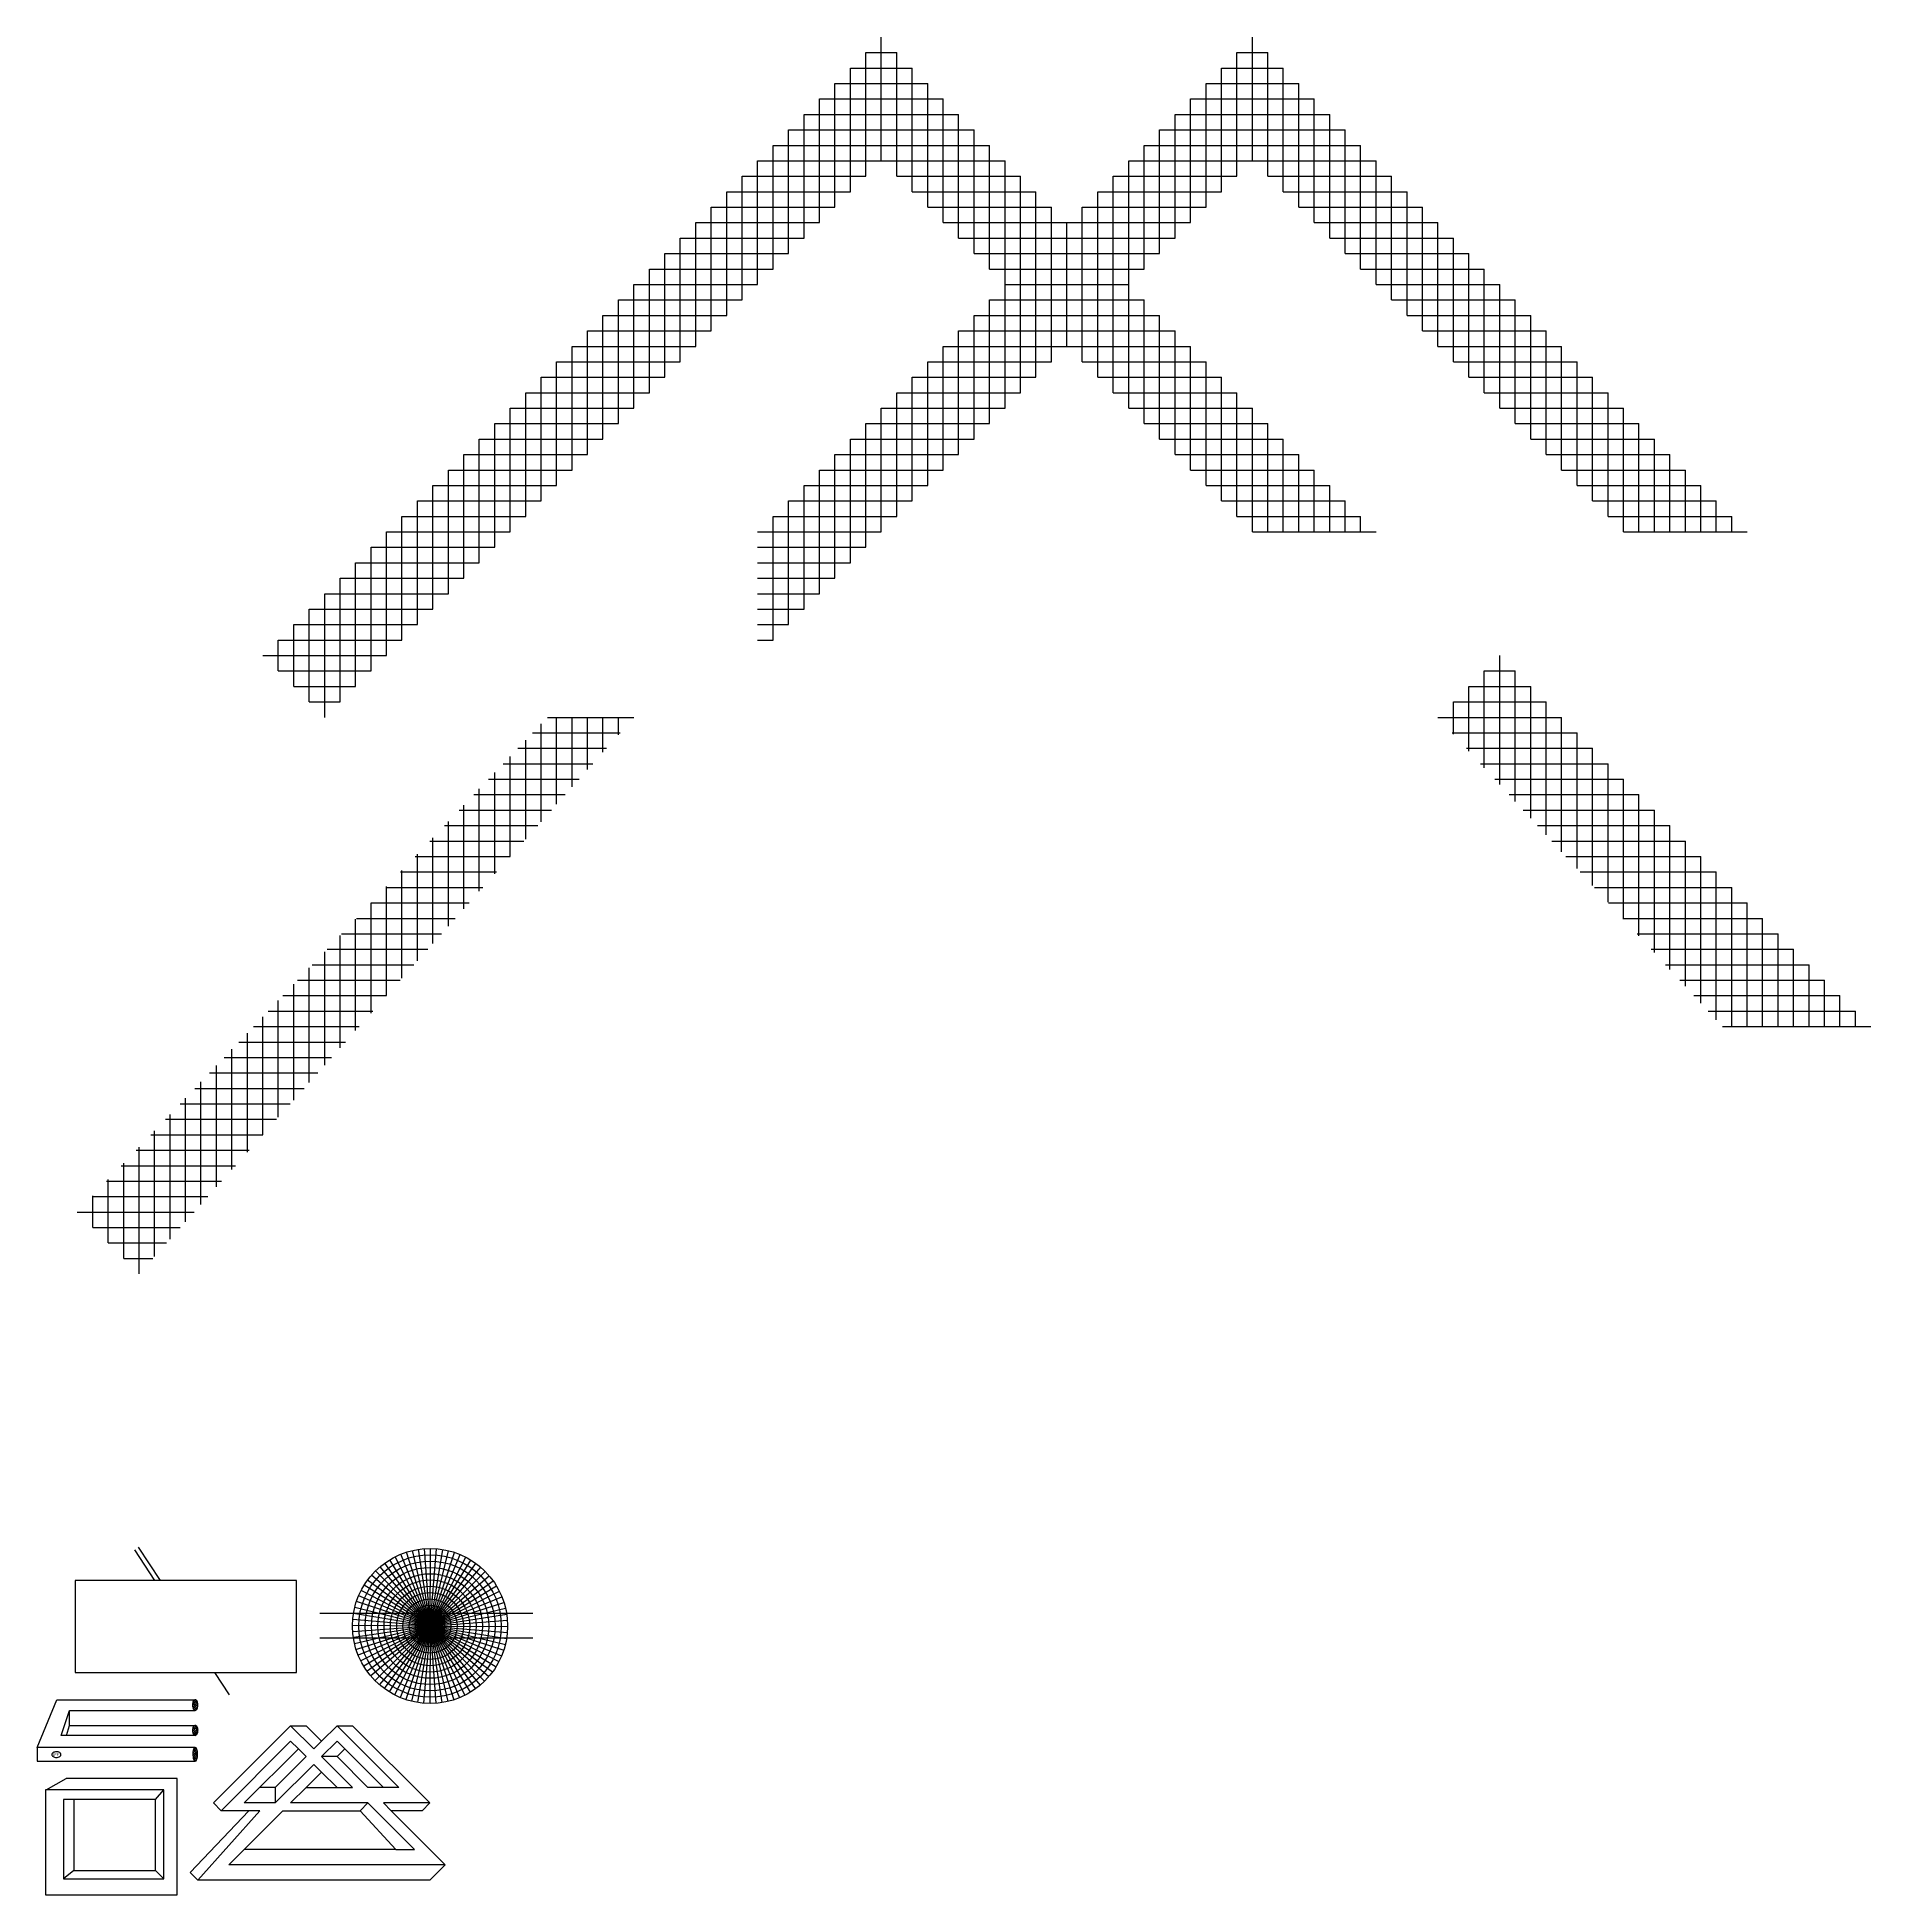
# Model space of a CAD drawing. Extents: x 4 to 153, y 7 to 157.
import ezdxf

# ---------------------------------------------------------------- set-up
doc = ezdxf.new("R2010")
doc.units = 0
doc.layers.get('0').update_dxf_attribs({"linetype": 'CONTINUOUS'})

# ---------------------------------------------------------------- blocks, each defined once
blk = doc.blocks.new('*X')
at = {"color": 0}
for p, q in [((70, 130), (70, 140)), ((100, 130), (100, 140)), ((68.75, 138.75), (71.25, 138.75)), ((68.75, 128.75), (68.75, 138.75)), ((71.25, 128.75), (71.25, 138.75)), ((98.75, 138.75), (101.25, 138.75)), ((98.75, 128.75), (98.75, 138.75)), ((101.25, 128.75), (101.25, 138.75)), ((67.5, 137.5), (72.5, 137.5)), ((67.5, 127.5), (67.5, 137.5)), ((72.5, 127.5), (72.5, 137.5)), ((97.5, 137.5), (102.5, 137.5)), ((97.5, 127.5), (97.5, 137.5)), ((102.5, 127.5), (102.5, 137.5)), ((66.25, 136.25), (73.75, 136.25)), ((66.25, 126.25), (66.25, 136.25)), ((73.75, 126.25), (73.75, 136.25)), ((96.25, 136.25), (103.75, 136.25)), ((96.25, 126.25), (96.25, 136.25)), ((103.75, 126.25), (103.75, 136.25)), ((63.75, 133.75), (76.25, 133.75)), ((63.75, 123.75), (63.75, 133.75)), ((65, 135), (75, 135)), ((65, 125), (65, 135)), ((75, 125), (75, 135)), ((76.25, 123.75), (76.25, 133.75)), ((93.75, 133.75), (106.25, 133.75)), ((93.75, 123.75), (93.75, 133.75)), ((95, 135), (105, 135)), ((95, 125), (95, 135)), ((105, 125), (105, 135)), ((106.25, 123.75), (106.25, 133.75)), ((62.5, 132.5), (77.5, 132.5)), ((62.5, 122.5), (62.5, 132.5)), ((77.5, 122.5), (77.5, 132.5)), ((92.5, 132.5), (107.5, 132.5)), ((92.5, 122.5), (92.5, 132.5)), ((107.5, 122.5), (107.5, 132.5)), ((61.25, 131.25), (78.75, 131.25)), ((61.25, 121.25), (61.25, 131.25)), ((78.75, 121.25), (78.75, 131.25)), ((91.25, 131.25), (108.75, 131.25)), ((91.25, 121.25), (91.25, 131.25)), ((108.75, 121.25), (108.75, 131.25)), ((60, 130), (80, 130)), ((60, 120), (60, 130)), ((80, 120), (80, 130)), ((90, 130), (110, 130)), ((90, 110), (90, 130)), ((110, 120), (110, 130)), ((58.75, 128.75), (68.75, 128.75)), ((58.75, 118.75), (58.75, 128.75)), ((71.25, 128.75), (81.25, 128.75)), ((81.25, 111.25), (81.25, 128.75)), ((88.75, 128.75), (98.75, 128.75)), ((88.75, 111.25), (88.75, 128.75)), ((101.25, 128.75), (111.25, 128.75)), ((111.25, 118.75), (111.25, 128.75)), ((56.25, 126.25), (66.25, 126.25)), ((56.25, 116.25), (56.25, 126.25)), ((57.5, 127.5), (67.5, 127.5)), ((57.5, 117.5), (57.5, 127.5)), ((72.5, 127.5), (82.5, 127.5)), ((73.75, 126.25), (83.75, 126.25)), ((82.5, 112.5), (82.5, 127.5)), ((83.75, 113.75), (83.75, 126.25)), ((86.25, 126.25), (96.25, 126.25)), ((86.25, 113.75), (86.25, 126.25)), ((87.5, 127.5), (97.5, 127.5)), ((87.5, 112.5), (87.5, 127.5)), ((102.5, 127.5), (112.5, 127.5)), ((103.75, 126.25), (113.75, 126.25)), ((112.5, 117.5), (112.5, 127.5)), ((113.75, 116.25), (113.75, 126.25)), ((55, 125), (65, 125)), ((55, 115), (55, 125)), ((75, 125), (85, 125)), ((85, 125), (95, 125)), ((85, 115), (85, 125)), ((105, 125), (115, 125)), ((115, 115), (115, 125)), ((53.75, 123.75), (63.75, 123.75)), ((53.75, 113.75), (53.75, 123.75)), ((76.25, 123.75), (93.75, 123.75)), ((106.25, 123.75), (116.25, 123.75)), ((116.25, 113.75), (116.25, 123.75)), ((52.5, 122.5), (62.5, 122.5)), ((52.5, 112.5), (52.5, 122.5)), ((77.5, 122.5), (92.5, 122.5)), ((107.5, 122.5), (117.5, 122.5)), ((117.5, 112.5), (117.5, 122.5)), ((51.25, 121.25), (61.25, 121.25)), ((51.25, 111.25), (51.25, 121.25)), ((78.75, 121.25), (91.25, 121.25)), ((108.75, 121.25), (118.75, 121.25)), ((118.75, 111.25), (118.75, 121.25)), ((48.75, 118.75), (58.75, 118.75)), ((48.75, 108.75), (48.75, 118.75)), ((50, 120), (60, 120)), ((50, 110), (50, 120)), ((78.75, 118.75), (91.25, 118.75)), ((78.75, 108.75), (78.75, 118.75)), ((80, 120), (90, 120)), ((80, 110), (80, 120)), ((91.25, 108.75), (91.25, 118.75)), ((110, 120), (120, 120)), ((111.25, 118.75), (121.25, 118.75)), ((120, 110), (120, 120)), ((121.25, 108.75), (121.25, 118.75)), ((47.5, 117.5), (57.5, 117.5)), ((47.5, 107.5), (47.5, 117.5)), ((77.5, 117.5), (92.5, 117.5)), ((77.5, 107.5), (77.5, 117.5)), ((92.5, 107.5), (92.5, 117.5)), ((112.5, 117.5), (122.5, 117.5)), ((122.5, 107.5), (122.5, 117.5)), ((46.25, 116.25), (56.25, 116.25)), ((46.25, 106.25), (46.25, 116.25)), ((76.25, 116.25), (93.75, 116.25)), ((76.25, 106.25), (76.25, 116.25)), ((93.75, 106.25), (93.75, 116.25)), ((113.75, 116.25), (123.75, 116.25)), ((123.75, 106.25), (123.75, 116.25)), ((45, 115), (55, 115)), ((45, 105), (45, 115)), ((75, 115), (95, 115)), ((75, 105), (75, 115)), ((95, 105), (95, 115)), ((115, 115), (125, 115)), ((125, 105), (125, 115)), ((43.75, 113.75), (53.75, 113.75)), ((43.75, 103.75), (43.75, 113.75)), ((73.75, 113.75), (83.75, 113.75)), ((73.75, 103.75), (73.75, 113.75)), ((86.25, 113.75), (96.25, 113.75)), ((96.25, 103.75), (96.25, 113.75)), ((116.25, 113.75), (126.25, 113.75)), ((126.25, 103.75), (126.25, 113.75)), ((41.25, 111.25), (51.25, 111.25)), ((41.25, 101.25), (41.25, 111.25)), ((42.5, 112.5), (52.5, 112.5)), ((42.5, 102.5), (42.5, 112.5)), ((71.25, 111.25), (81.25, 111.25)), ((71.25, 101.25), (71.25, 111.25)), ((72.5, 112.5), (82.5, 112.5)), ((72.5, 102.5), (72.5, 112.5)), ((87.5, 112.5), (97.5, 112.5)), ((88.75, 111.25), (98.75, 111.25)), ((97.5, 102.5), (97.5, 112.5)), ((98.75, 101.25), (98.75, 111.25)), ((117.5, 112.5), (127.5, 112.5)), ((118.75, 111.25), (128.75, 111.25)), ((127.5, 102.5), (127.5, 112.5)), ((128.75, 101.25), (128.75, 111.25)), ((40, 110), (50, 110)), ((40, 100), (40, 110)), ((70, 110), (80, 110)), ((70, 100), (70, 110)), ((90, 110), (100, 110)), ((100, 100), (100, 110)), ((120, 110), (130, 110)), ((130, 100), (130, 110)), ((38.75, 108.75), (48.75, 108.75)), ((38.75, 98.75), (38.75, 108.75)), ((68.75, 108.75), (78.75, 108.75)), ((68.75, 98.75), (68.75, 108.75)), ((91.25, 108.75), (101.25, 108.75)), ((101.25, 100), (101.25, 108.75)), ((121.25, 108.75), (131.25, 108.75)), ((131.25, 100), (131.25, 108.75)), ((37.5, 107.5), (47.5, 107.5)), ((37.5, 97.5), (37.5, 107.5)), ((67.5, 107.5), (77.5, 107.5)), ((67.5, 97.5), (67.5, 107.5)), ((92.5, 107.5), (102.5, 107.5)), ((102.5, 100), (102.5, 107.5)), ((122.5, 107.5), (132.5, 107.5)), ((132.5, 100), (132.5, 107.5)), ((36.25, 106.25), (46.25, 106.25)), ((36.25, 96.25), (36.25, 106.25)), ((66.25, 106.25), (76.25, 106.25)), ((66.25, 96.25), (66.25, 106.25)), ((93.75, 106.25), (103.75, 106.25)), ((103.75, 100), (103.75, 106.25)), ((123.75, 106.25), (133.75, 106.25)), ((133.75, 100), (133.75, 106.25)), ((33.75, 103.75), (43.75, 103.75)), ((33.75, 93.75), (33.75, 103.75)), ((35, 105), (45, 105)), ((35, 95), (35, 105)), ((63.75, 103.75), (73.75, 103.75)), ((63.75, 93.75), (63.75, 103.75)), ((65, 105), (75, 105)), ((65, 95), (65, 105)), ((95, 105), (105, 105)), ((96.25, 103.75), (106.25, 103.75)), ((105, 100), (105, 105)), ((106.25, 100), (106.25, 103.75)), ((125, 105), (135, 105)), ((126.25, 103.75), (136.25, 103.75)), ((135, 100), (135, 105)), ((136.25, 100), (136.25, 103.75)), ((32.5, 102.5), (42.5, 102.5)), ((32.5, 92.5), (32.5, 102.5)), ((62.5, 102.5), (72.5, 102.5)), ((62.5, 92.5), (62.5, 102.5)), ((97.5, 102.5), (107.5, 102.5)), ((107.5, 100), (107.5, 102.5)), ((127.5, 102.5), (137.5, 102.5)), ((137.5, 100), (137.5, 102.5)), ((31.25, 101.25), (41.25, 101.25)), ((31.25, 91.25), (31.25, 101.25)), ((61.25, 101.25), (71.25, 101.25)), ((61.25, 91.25), (61.25, 101.25)), ((98.75, 101.25), (108.75, 101.25)), ((108.75, 100), (108.75, 101.25)), ((128.75, 101.25), (138.75, 101.25)), ((138.75, 100), (138.75, 101.25)), ((30, 100), (40, 100)), ((30, 90), (30, 100)), ((60, 100), (70, 100)), ((100, 100), (110, 100)), ((130, 100), (140, 100)), ((28.75, 98.75), (38.75, 98.75)), ((28.75, 88.75), (28.75, 98.75)), ((60, 98.75), (68.75, 98.75)), ((26.25, 96.25), (36.25, 96.25)), ((26.25, 86.25), (26.25, 96.25)), ((27.5, 97.5), (37.5, 97.5)), ((27.5, 87.5), (27.5, 97.5)), ((60, 97.5), (67.5, 97.5)), ((60, 96.25), (66.25, 96.25)), ((25, 95), (35, 95)), ((25, 85), (25, 95)), ((60, 95), (65, 95)), ((23.75, 93.75), (33.75, 93.75)), ((23.75, 86.25), (23.75, 93.75)), ((60, 93.75), (63.75, 93.75)), ((22.5, 92.5), (32.5, 92.5)), ((22.5, 87.5), (22.5, 92.5)), ((60, 92.5), (62.5, 92.5)), ((21.25, 91.25), (31.25, 91.25)), ((21.25, 88.75), (21.25, 91.25)), ((60, 91.25), (61.25, 91.25)), ((20, 90), (30, 90)), ((21.25, 88.75), (28.75, 88.75)), ((118.75, 88.75), (121.25, 88.75)), ((118.75, 80.92), (118.75, 88.75)), ((120, 79.57), (120, 90)), ((121.25, 78.21), (121.25, 88.75)), ((22.5, 87.5), (27.5, 87.5)), ((117.5, 87.5), (122.5, 87.5)), ((117.5, 82.28), (117.5, 87.5)), ((122.5, 76.85), (122.5, 87.5)), ((23.75, 86.25), (26.25, 86.25)), ((116.25, 86.25), (123.75, 86.25)), ((116.25, 83.64), (116.25, 86.25)), ((123.75, 75.49), (123.75, 86.25)), ((42.5, 76.56), (42.5, 84.47)), ((43, 85), (50, 85)), ((43.75, 77.97), (43.75, 85)), ((45, 79.38), (45, 85)), ((46.25, 80.78), (46.25, 85)), ((47.5, 82.19), (47.5, 85)), ((48.75, 83.59), (48.75, 85)), ((115, 85), (125, 85)), ((125, 74.13), (125, 85)), ((41.25, 75.16), (41.25, 83.16)), ((41.81, 83.75), (48.89, 83.75)), ((116.15, 83.75), (126.25, 83.75)), ((126.25, 72.77), (126.25, 83.75)), ((39.44, 81.25), (46.67, 81.25)), ((40, 73.75), (40, 81.84)), ((40.62, 82.5), (47.78, 82.5)), ((117.3, 82.5), (127.5, 82.5)), ((118.45, 81.25), (128.75, 81.25)), ((127.5, 71.41), (127.5, 82.5)), ((128.75, 70.05), (128.75, 81.25)), ((38.25, 80), (45.56, 80)), ((38.75, 72.34), (38.75, 80.53)), ((119.6, 80), (130, 80)), ((130, 68.7), (130, 80)), ((37.06, 78.75), (44.44, 78.75)), ((37.5, 70.94), (37.5, 79.21)), ((120.75, 78.75), (131.25, 78.75)), ((131.25, 67.34), (131.25, 78.75)), ((35.87, 77.5), (43.33, 77.5)), ((36.25, 69.53), (36.25, 77.89)), ((121.9, 77.5), (132.5, 77.5)), ((132.5, 65.98), (132.5, 77.5)), ((33.75, 66.72), (33.75, 75.26)), ((34.69, 76.25), (42.22, 76.25)), ((35, 68.12), (35, 76.58)), ((123.05, 76.25), (133.75, 76.25)), ((133.75, 64.62), (133.75, 76.25)), ((32.31, 73.75), (40, 73.75)), ((32.5, 65.31), (32.5, 73.95)), ((33.5, 75), (41.11, 75)), ((124.2, 75), (135, 75)), ((125.35, 73.75), (136.25, 73.75)), ((135, 63.26), (135, 75)), ((136.25, 61.9), (136.25, 73.75)), ((31.12, 72.5), (38.89, 72.5)), ((31.25, 63.91), (31.25, 72.63)), ((126.5, 72.5), (137.5, 72.5)), ((137.5, 60.54), (137.5, 72.5)), ((29.94, 71.25), (37.78, 71.25)), ((30, 62.5), (30, 71.32)), ((127.65, 71.25), (138.75, 71.25)), ((138.75, 60), (138.75, 71.25)), ((28.75, 70), (36.67, 70)), ((28.75, 61.09), (28.75, 70)), ((128.8, 70), (140, 70)), ((140, 60), (140, 70)), ((27.5, 59.69), (27.5, 68.68)), ((27.56, 68.75), (35.56, 68.75)), ((129.95, 68.75), (141.25, 68.75)), ((141.25, 60), (141.25, 68.75)), ((25.19, 66.25), (33.33, 66.25)), ((26.25, 58.28), (26.25, 67.37)), ((26.37, 67.5), (34.44, 67.5)), ((131.1, 67.5), (142.5, 67.5)), ((132.25, 66.25), (143.75, 66.25)), ((142.5, 60), (142.5, 67.5)), ((143.75, 60), (143.75, 66.25)), ((23.75, 55.47), (23.75, 64.74)), ((24, 65), (32.22, 65)), ((25, 56.88), (25, 66.05)), ((133.4, 65), (145, 65)), ((145, 60), (145, 65)), ((22.5, 54.06), (22.5, 63.42)), ((22.81, 63.75), (31.11, 63.75)), ((134.55, 63.75), (146.25, 63.75)), ((146.25, 60), (146.25, 63.75)), ((21.25, 52.66), (21.25, 62.11)), ((21.62, 62.5), (30, 62.5)), ((135.7, 62.5), (147.5, 62.5)), ((147.5, 60), (147.5, 62.5)), ((20, 51.25), (20, 60.79)), ((20.44, 61.25), (28.89, 61.25)), ((136.85, 61.25), (148.75, 61.25)), ((148.75, 60), (148.75, 61.25)), ((18.06, 58.75), (26.67, 58.75)), ((18.75, 49.84), (18.75, 59.47)), ((19.25, 60), (27.78, 60)), ((138, 60), (150, 60)), ((16.87, 57.5), (25.56, 57.5)), ((17.5, 48.44), (17.5, 58.16)), ((15.69, 56.25), (24.44, 56.25)), ((16.25, 47.03), (16.25, 56.84)), ((13.75, 44.22), (13.75, 54.21)), ((14.5, 55), (23.33, 55)), ((15, 45.62), (15, 55.53)), ((12.5, 42.81), (12.5, 52.89)), ((13.31, 53.75), (22.22, 53.75)), ((10.94, 51.25), (20, 51.25)), ((11.25, 41.41), (11.25, 51.58)), ((12.12, 52.5), (21.11, 52.5)), ((9.75, 50), (18.89, 50)), ((10, 40), (10, 50.26)), ((8.56, 48.75), (17.78, 48.75)), ((8.75, 41.25), (8.75, 48.95)), ((7.37, 47.5), (16.67, 47.5)), ((7.5, 42.5), (7.5, 47.63)), ((6.19, 46.25), (15.56, 46.25)), ((6.25, 43.75), (6.25, 46.32)), ((5, 45), (14.44, 45)), ((6.25, 43.75), (13.33, 43.75)), ((7.5, 42.5), (12.22, 42.5)), ((8.75, 41.25), (11.11, 41.25)), ((14.32, 5.13), (14.67, 5.48)), ((14.34, 5.33), (14.58, 5.56)), ((14.34, 4.97), (14.73, 5.36)), ((14.41, 4.86), (14.35, 4.92)), ((14.58, 5.04), (14.36, 5.26)), ((14.5, 5.3), (14.38, 5.42)), ((14.38, 4.84), (14.75, 5.21)), ((14.66, 4.79), (14.45, 4.99)), ((14.46, 4.74), (14.75, 5.02)), ((14.75, 5.23), (14.54, 5.44)), ((14.56, 4.71), (14.54, 4.73)), ((14.66, 5.5), (14.61, 5.54)), ((14.75, 5.05), (14.63, 5.17)), ((14.72, 4.9), (14.72, 4.91)), ((14.32, 3.19), (14.6, 3.47)), ((14.32, 3.01), (14.69, 3.38)), ((14.5, 3.18), (14.36, 3.32)), ((14.36, 2.87), (14.74, 3.25)), ((14.58, 2.92), (14.36, 3.14)), ((14.42, 2.75), (14.76, 3.09)), ((14.67, 3.36), (14.54, 3.49)), ((14.76, 3.1), (14.54, 3.31)), ((14.74, 2.94), (14.63, 3.05)), ((14.34, 1.26), (14.66, 1.58)), ((14.37, 1.47), (14.59, 1.69)), ((14.58, 1.5), (14.44, 1.64)), ((14.61, 2.71), (14.45, 2.87)), ((14.54, 2.69), (14.73, 2.88)), ((14.65, 1.62), (14.63, 1.64)), ((14.34, 1.09), (14.71, 1.45)), ((14.5, 1.06), (14.34, 1.21)), ((14.41, 1.33), (14.36, 1.38)), ((14.36, 0.93), (14.73, 1.29)), ((14.58, 0.8), (14.36, 1.02)), ((14.4, 0.78), (14.73, 1.12)), ((14.67, 1.24), (14.45, 1.46)), ((14.57, 0.63), (14.45, 0.75)), ((14.46, 0.67), (14.72, 0.93)), ((14.73, 1.01), (14.54, 1.19)), ((14.7, 0.85), (14.63, 0.93)), ((14.72, 1.37), (14.72, 1.37))]:
    blk.add_line(p, q, dxfattribs=at)

msp = doc.modelspace()

# ---------------------------------------------------------------- linework, layer by layer
at = {"color": 0}
for p, q in [((12.16, 34.95), (13.78, 32.46)), ((12.46, 35.15), (14.22, 32.46)), ((36.05, 28.78), (33.69, 34.58)), ((36.05, 28.78), (34.15, 34.75)), ((36.05, 28.78), (34.62, 34.88)), ((36.05, 28.78), (35.11, 34.98)), ((36.05, 28.78), (35.59, 35.03)), ((36.05, 28.78), (36.09, 35.05)), ((36.05, 28.78), (36.58, 35.03)), ((36.05, 28.78), (37.07, 34.97)), ((36.05, 28.78), (37.55, 34.87)), ((36.05, 28.78), (38.02, 34.73)), ((36.05, 28.78), (38.48, 34.56)), ((36.05, 28.78), (31.65, 33.24)), ((36.05, 28.78), (32.01, 33.57)), ((36.05, 28.78), (32.4, 33.87)), ((36.05, 28.78), (32.81, 34.14)), ((36.05, 28.78), (33.24, 34.38)), ((36.05, 28.78), (38.93, 34.35)), ((36.05, 28.78), (39.35, 34.11)), ((36.05, 28.78), (39.76, 33.83)), ((36.05, 28.78), (40.15, 33.53)), ((36.05, 28.78), (40.51, 33.19)), ((36.05, 28.78), (30.49, 31.66)), ((36.05, 28.78), (30.73, 32.08)), ((36.05, 28.78), (31, 32.49)), ((36.05, 28.78), (31.31, 32.88)), ((36.05, 28.78), (40.84, 32.83)), ((36.05, 28.78), (41.14, 32.44)), ((36.05, 28.78), (41.41, 32.03)), ((36.05, 28.78), (41.65, 31.6)), ((36.05, 28.78), (29.97, 30.28)), ((36.05, 28.78), (30.11, 30.75)), ((36.05, 28.78), (30.28, 31.21)), ((36.05, 28.78), (41.85, 31.15)), ((36.05, 28.78), (42.02, 30.69)), ((36.05, 28.78), (42.15, 30.21)), ((27.15, 29.83), (44.36, 29.83)), ((36.05, 28.78), (29.79, 28.82)), ((36.05, 28.78), (29.81, 29.31)), ((36.05, 28.78), (29.81, 28.32)), ((36.05, 28.78), (29.86, 27.84)), ((36.05, 28.78), (29.87, 29.8)), ((36.05, 28.78), (29.95, 27.35)), ((36.05, 28.78), (30.09, 26.88)), ((36.05, 28.78), (30.25, 26.42)), ((36.05, 28.78), (30.46, 25.97)), ((36.05, 28.78), (30.7, 25.54)), ((36.05, 28.78), (30.97, 25.13)), ((36.05, 28.78), (31.27, 24.74)), ((36.05, 28.78), (31.6, 24.38)), ((36.05, 28.78), (31.96, 24.04)), ((36.05, 28.78), (32.35, 23.73)), ((36.05, 28.78), (32.75, 23.46)), ((36.05, 28.78), (33.18, 23.22)), ((36.05, 28.78), (33.63, 23.01)), ((36.05, 28.78), (34.09, 22.84)), ((36.05, 28.78), (34.56, 22.7)), ((36.05, 28.78), (35.04, 22.6)), ((36.05, 28.78), (35.53, 22.54)), ((36.05, 28.78), (36.02, 22.52)), ((36.05, 28.78), (42.25, 29.73)), ((36.05, 28.78), (42.3, 29.24)), ((36.05, 28.78), (41.38, 25.48)), ((36.05, 28.78), (41.62, 25.91)), ((36.05, 28.78), (41.83, 26.36)), ((36.05, 28.78), (42, 26.82)), ((36.05, 28.78), (42.14, 27.29)), ((36.05, 28.78), (42.24, 27.77)), ((36.05, 28.78), (42.3, 28.26)), ((36.05, 28.78), (42.32, 28.75)), ((36.05, 28.78), (36.51, 22.54)), ((36.05, 28.78), (37, 22.59)), ((36.05, 28.78), (37.49, 22.68)), ((36.05, 28.78), (37.96, 22.82)), ((36.05, 28.78), (38.42, 22.98)), ((36.05, 28.78), (38.87, 23.19)), ((36.05, 28.78), (39.3, 23.43)), ((36.05, 28.78), (39.71, 23.7)), ((36.05, 28.78), (40.1, 24)), ((36.05, 28.78), (40.46, 24.33)), ((36.05, 28.78), (40.8, 24.69)), ((36.05, 28.78), (41.1, 25.08)), ((27.15, 27.82), (44.36, 27.82)), ((18.63, 25.03), (19.81, 23.22)), ((18.53, 14.47), (24.78, 20.72)), ((24.78, 20.72), (26.03, 20.72)), ((26.65, 18.84), (24.78, 20.72)), ((26.03, 20.72), (27.28, 19.47)), ((27.28, 19.47), (28.53, 20.72)), ((28.53, 20.72), (29.78, 20.72)), ((28.53, 20.72), (33.53, 15.72)), ((29.78, 20.72), (36.03, 14.47)), ((19.15, 13.84), (24.78, 19.47)), ((21.03, 14.47), (25.4, 18.84)), ((26.03, 18.22), (23.53, 15.72)), ((24.78, 19.47), (25.4, 18.84)), ((25.4, 18.84), (26.03, 18.22)), ((27.28, 19.47), (26.65, 18.84)), ((27.28, 18.22), (28.53, 19.47)), ((29.78, 15.72), (27.28, 18.22)), ((28.53, 18.22), (27.28, 18.22)), ((28.53, 19.47), (32.28, 15.72)), ((28.53, 18.22), (29.15, 18.84)), ((31.03, 15.72), (28.53, 18.22)), ((26.65, 17.59), (23.53, 14.47)), ((27.28, 16.97), (26.03, 15.72)), ((27.28, 16.97), (26.65, 17.59)), ((28.53, 15.72), (27.28, 16.97)), ((5.02, 15.53), (6.62, 16.44)), ((23.53, 15.72), (22.28, 15.72)), ((23.53, 15.72), (23.53, 14.47)), ((24.78, 14.47), (26.03, 15.72)), ((26.03, 15.72), (28.53, 15.72)), ((28.53, 15.72), (29.78, 15.72)), ((32.28, 15.72), (31.03, 15.72)), ((33.53, 15.72), (32.28, 15.72)), ((16.65, 8.84), (21.4, 13.84)), ((17.28, 8.22), (22.28, 13.84)), ((19.15, 13.84), (18.53, 14.47)), ((21.4, 13.84), (19.15, 13.84)), ((19.78, 9.47), (24.15, 13.84)), ((21.4, 13.84), (19.78, 13.84)), ((23.53, 14.47), (21.03, 14.47)), ((22.28, 13.84), (21.4, 13.84)), ((24.15, 13.84), (30.4, 13.84)), ((31.03, 14.47), (24.78, 14.47)), ((31.03, 14.47), (30.4, 13.84)), ((30.4, 13.84), (33.28, 10.72)), ((34.78, 10.72), (31.03, 14.47)), ((36.03, 14.47), (32.28, 14.47)), ((32.28, 14.47), (32.9, 13.84)), ((35.4, 13.84), (32.9, 13.84)), ((32.9, 13.84), (37.28, 9.47)), ((36.03, 14.47), (35.4, 13.84)), ((33.28, 10.72), (21.03, 10.72)), ((33.28, 10.72), (34.78, 10.72)), ((37.28, 9.47), (19.78, 9.47)), ((37.28, 9.47), (36.03, 8.22)), ((17.28, 8.22), (16.65, 8.84)), ((36.03, 8.22), (17.28, 8.22))]:
    msp.add_line(p, q, dxfattribs=at)
msp.add_lwpolyline([(7.37, 32.46), (7.37, 25.03), (25.26, 25.03), (25.26, 32.46)], close=True, dxfattribs=at)
for points in [[(17.06, 18.96), (10.23, 18.96), (4.29, 18.96), (5.87, 22.82), (10.23, 22.82), (17.04, 22.82)], [(17.06, 19.94), (10.61, 19.94), (6.22, 19.94), (6.89, 21.96)], [(6.66, 19.94), (6.89, 20.74), (6.89, 21.96), (9.64, 21.96), (17.06, 21.96)], [(6.89, 20.74), (11.48, 20.74), (17.06, 20.74)], [(4.29, 18.96), (4.29, 17.86), (10.23, 17.86), (17.06, 17.86)], [(7.26, 14.74), (7.26, 9), (13.86, 9), (13.86, 14.74), (6.41, 14.74), (6.41, 8.33), (14.53, 8.33), (14.53, 15.53), (4.97, 15.53), (4.97, 7.04), (15.6, 7.04), (15.6, 16.44), (6.62, 16.44)], [(13.86, 14.74), (14.53, 15.53)], [(7.26, 9), (6.41, 8.33)], [(13.86, 9), (14.53, 8.33)]]:
    msp.add_lwpolyline(points, dxfattribs=at)
for points in [[(17.06, 22.82, 0.173524), (16.99, 22.79, 0.104415), (16.91, 22.69, 0.065421), (16.86, 22.55, 0.064185), (16.85, 22.39, 0.051566), (16.87, 22.22, 0.065421), (16.91, 22.09, 0.104415), (16.99, 21.99, 0.173524), (17.06, 21.96, 0.173524), (17.14, 21.99, 0.104415), (17.22, 22.09, 0.065421), (17.26, 22.22, 0.051566), (17.28, 22.39, 0.051566), (17.26, 22.56, 0.065421), (17.22, 22.69, 0.104415), (17.14, 22.79, 0.173524)], [(17.06, 20.74, 0.162377), (16.99, 20.71, 0.106058), (16.91, 20.62, 0.069998), (16.86, 20.48, 0.069581), (16.85, 20.34, 0.056239), (16.86, 20.18, 0.069998), (16.91, 20.06, 0.106058), (16.99, 19.97, 0.162377), (17.06, 19.94, 0.162377), (17.14, 19.97, 0.106058), (17.22, 20.06, 0.069998), (17.27, 20.18, 0.056239), (17.28, 20.34, 0.056239), (17.27, 20.5, 0.069998), (17.22, 20.62, 0.106058), (17.14, 20.71, 0.162377)], [(6.21, 18.38, 0.150411), (6.19, 18.46, 0.107033), (6.11, 18.54, 0.075131), (5.98, 18.6, 0.076013), (5.84, 18.61, 0.061869), (5.69, 18.59, 0.075131), (5.58, 18.54, 0.107033), (5.49, 18.46, 0.150411), (5.47, 18.38, 0.150411), (5.49, 18.3, 0.107033), (5.58, 18.22, 0.075131), (5.69, 18.17, 0.061869), (5.84, 18.15, 0.061869), (5.99, 18.17, 0.075131), (6.11, 18.22, 0.107033), (6.19, 18.3, 0.150411)], [(17.06, 18.96), (17, 18.93, 0.092188), (16.93, 18.8, 0.048883), (16.88, 18.61, 0.046433), (16.87, 18.41, 0.03657), (16.89, 18.19, 0.048883), (16.93, 18.02, 0.092188), (17, 17.89), (17.06, 17.86), (17.13, 17.89, 0.092188), (17.2, 18.02, 0.048883), (17.24, 18.19, 0.03657), (17.26, 18.41, 0.03657), (17.24, 18.64, 0.048883), (17.2, 18.8, 0.092188), (17.13, 18.93)]]:
    msp.add_lwpolyline(points, format="xyb", close=True, dxfattribs=at)
for radius in [6.27, 5.76, 5.25, 4.74, 4.23, 3.72, 3.21, 2.7, 2.19, 1.68, 1.17, 0.659, 0.149]:
    msp.add_circle((36.05, 28.78), radius, dxfattribs=at)

# ---------------------------------------------------------------- block references
msp.add_blockref('*X', (2.53, 17.25), dxfattribs=at)

# ---------------------------------------------------------------- texts
msp.add_text('JFF', height=0.216, dxfattribs=at).set_placement((5.53, 18.27))

doc.saveas('drawing.dxf')
